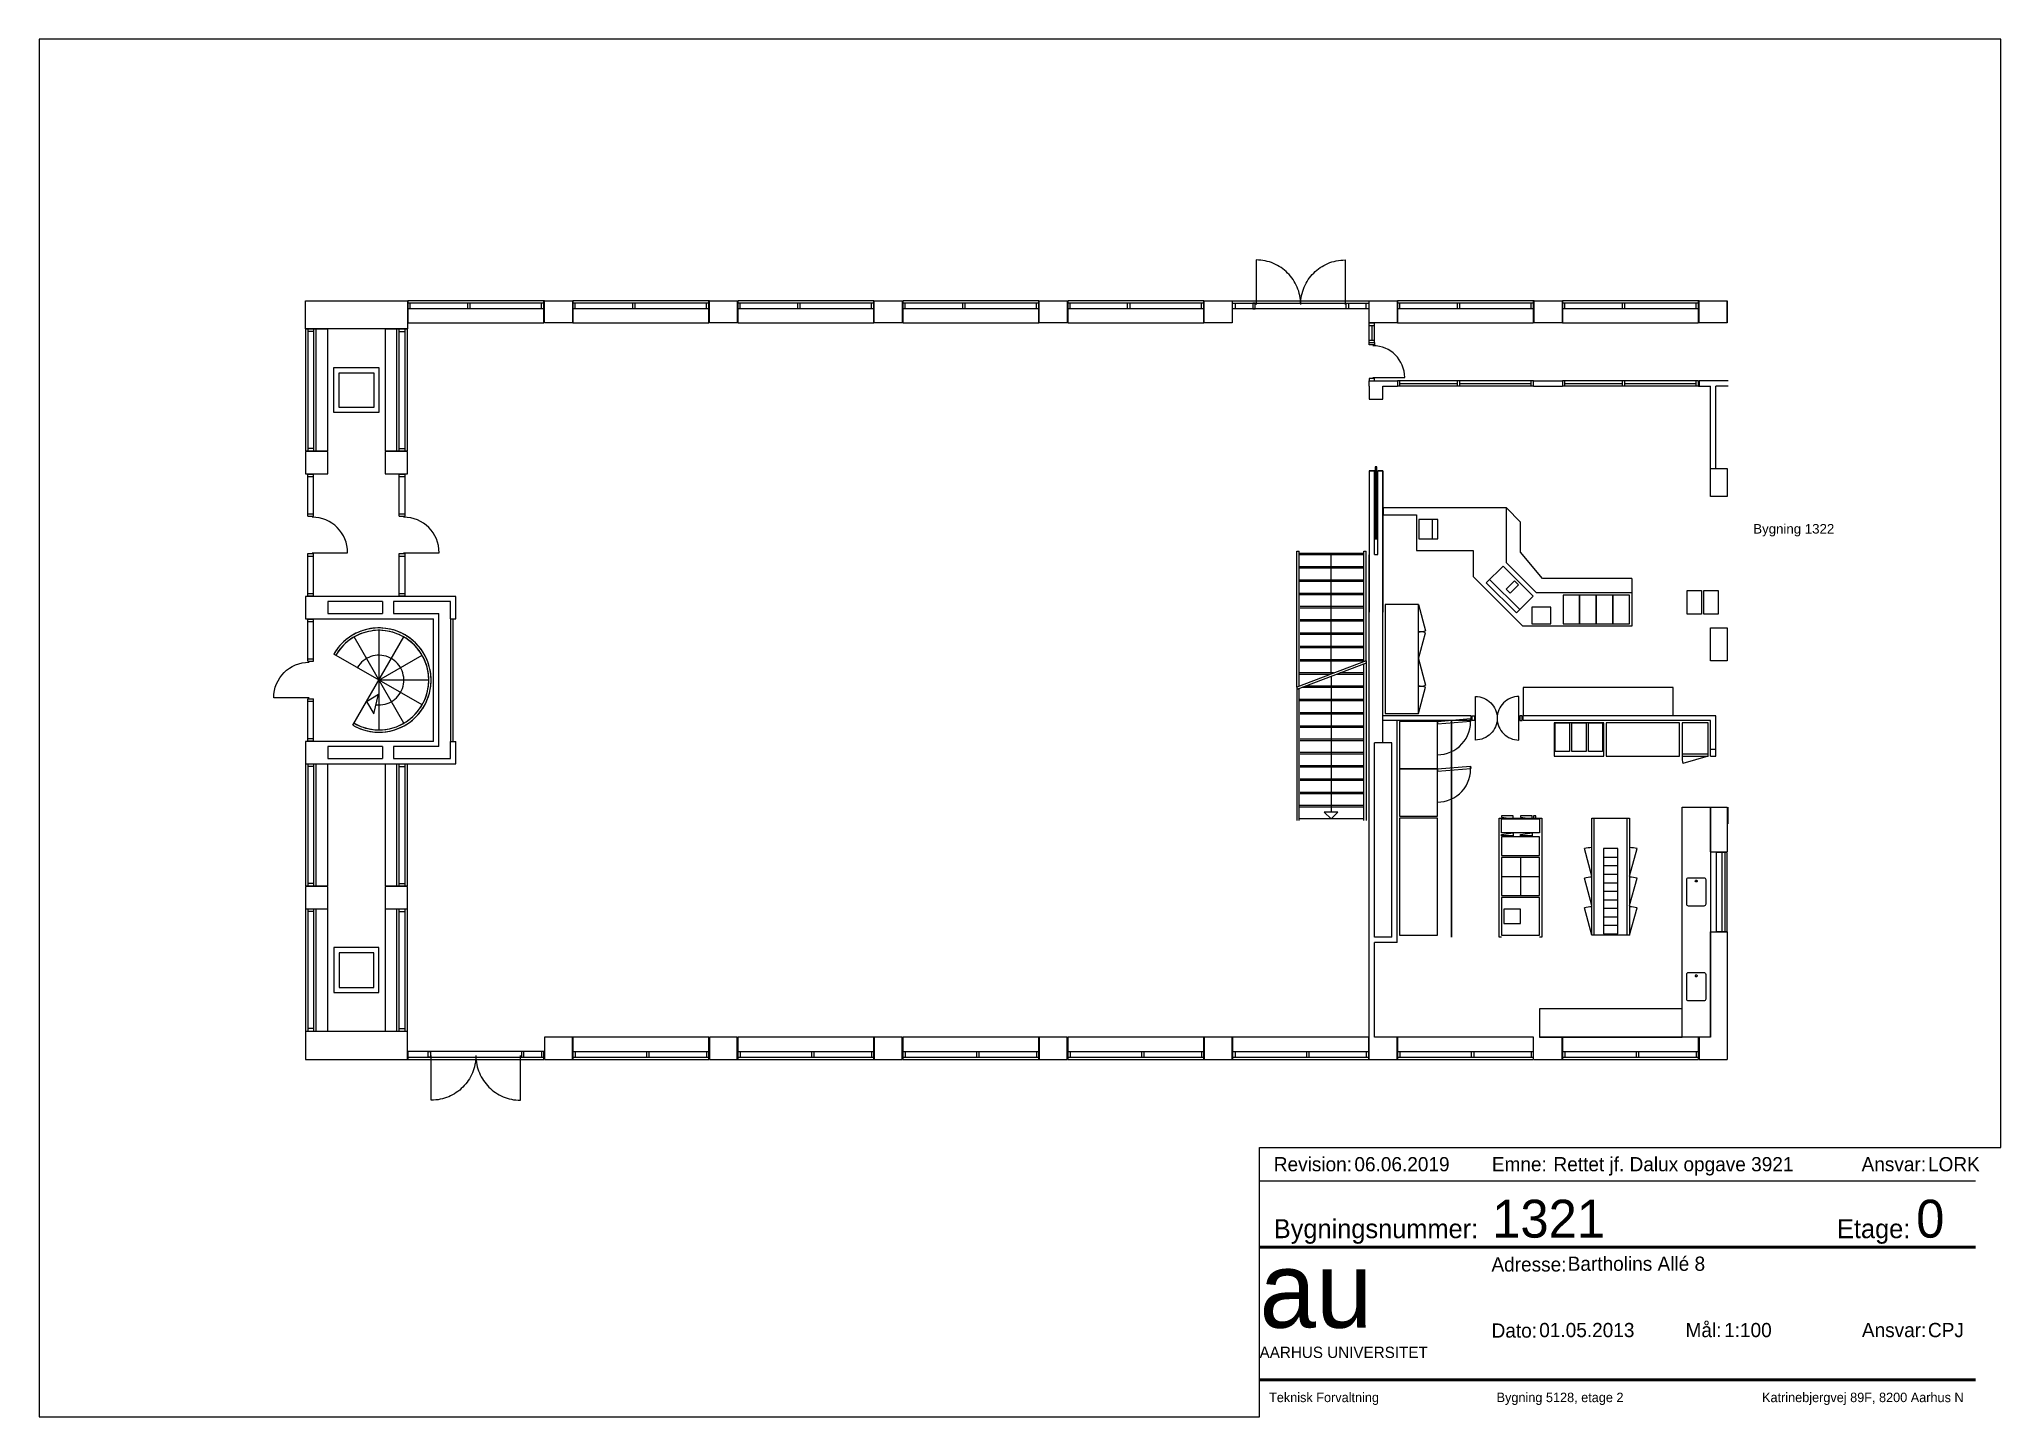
# Paper-space layout 'A3_pdf_liggende' of a CAD drawing. Header units: millimetres. Extents: x 0 to 414, y 0 to 291.
# The model-space entities are those that its viewports show. They can reach past a viewport. Long polylines and large blocks are cut down to what shows.
import ezdxf

# ---------------------------------------------------------------- set-up
doc = ezdxf.new("R2010")
doc.units = ezdxf.units.MM
doc.header["$LTSCALE"] = 100
doc.linetypes.add('HIDDEN', pattern=[0.375, 0.25, -0.125])
doc.linetypes.add('HIDDENX2', pattern=[19.049999999999997, 12.7, -6.35])
for name, color, linetype in [('201', 7, 'Continuous'), ('202', 3, 'Continuous'), ('203', 2, 'Continuous'), ('214', 12, 'Continuous'), ('220', 12, 'Continuous'), ('301', 12, 'HIDDEN'), ('A10--T', 1, 'Continuous'), ('A21----', 7, 'Continuous'), ('a22--l-', 1, 'Continuous'), ('A22--U-', 3, 'Continuous'), ('A24----', 1, 'Continuous'), ('A312---', 2, 'Continuous'), ('A314-S-', 8, 'Continuous'), ('A321---', 1, 'Continuous'), ('A79-F--', 12, 'Continuous'), ('L80----', 8, 'Continuous')]:
    doc.layers.add(name, color=color, linetype=linetype)
doc.layers.add('tegningsopsætning', color=7, linetype='Continuous', lineweight=50)
doc.styles.add('ARIAL', font='arial.ttf')
doc.styles.add('ISO', font='ISO')
doc.styles.add('tegningshoved str 3', font='', dxfattribs={"height": 3})
doc.styles.add('tegningshoved str 8', font='', dxfattribs={"height": 8})
doc.styles.get('tegningshoved str 3').set_extended_font_data('AU Passata')
doc.styles.get('tegningshoved str 8').set_extended_font_data('AU Passata')

psp = doc.layouts.new('A3_pdf_liggende')

msp = doc.modelspace()

# ---------------------------------------------------------------- texts
at = {"layer": 'A10--T', "insert": (-138861754.6367263, 257729783.916997), "char_height": 200, "attachment_point": 1, "style": 'ARIAL'}
msp.add_mtext_dynamic_manual_height_columns('Bygning 1322', width=2016.190558969975, gutter_width=12.5, heights=[0], dxfattribs=at)

# ---------------------------------------------------------------- blocks, each defined once
blk = doc.blocks.new('Tegningshoved')
at = {"layer": 'tegningsopsætning'}
for points in [[(0, 28), (151, 28)], [(0, 0), (151, 0)]]:
    blk.add_lwpolyline(points, dxfattribs=at)
at = {"layer": 'tegningsopsætning', "attachment_point": 1}
for s, width, insert, char_height in [('{\\fAU Passata|b0|i0|c0|p34;Bygningsnummer:}', 14.03900471071165, (3, 33.88922170289322), 4), ('{\\fAU Passata|b0|i0|c0|p34;Etage:}', 14.03900471071165, (121.8182971582273, 33.88922170289311), 4), ('{\\fAU Passata|b0|i0|c0|p34;Adresse:}', 14.03900471071165, (48.9167596613179, 25.85582350416337), 3), ('{\\fAU Passata|b0|i0|c0|p34;Mål:}', 14.03900471071165, (89.85481237620115, 12), 3), ('{\\fAU Passata|b0|i0|c0|p34;Dato:}', 14.03900471071165, (48.94084673194663, 11.89754353429782), 3), ('{\\fAU Passata|b0|i0|c0|p34;Ansvar:}', 14.03900471071165, (127.0638970821128, 12), 3), ('{\\fAU Passata|b0|i0|c0|p34;AARHUS UNIVERSITET}', 76.89423923080062, (0, 7), 2.4)]:
    blk.add_mtext_dynamic_manual_height_columns(s, width=width, gutter_width=1250, heights=[0], dxfattribs=dict(at, insert=insert, char_height=char_height))
at = {"layer": 'tegningsopsætning', "attachment_point": 1, "style": 'ISO'}
for s, width, heights, insert, char_height in [('{\\fAU Peto|b0|i0|c0|p82;au}', 20.89139459451155, [10], (0, 27), 16), ('{\\fAU Passata Light|b0|i0|c0|p34;Teknisk Forvaltning^I^I^I^IBygning 5128, etage 2^I^I^I^IKatrinebjergvej 89F, 8200 Aarhus N^I^I}', 148.2946488138783, [0], (2, -2.709877574502343), 2)]:
    blk.add_mtext_dynamic_manual_height_columns(s, width=width, gutter_width=1250, heights=heights, dxfattribs=dict(at, insert=insert, char_height=char_height))
blk = doc.blocks.new('aml. tegningshoved blok')
blk.add_blockref('Tegningshoved', (-156.3599998323257, 7.799705470275654))
at = {"layer": 'tegningsopsætning'}
for tag, p, height, style in [('XXXX', (-107.2836100209864, 37.79970547027565), 8, 'tegningshoved str 8'), ('X', (-17.84408773087836, 37.79970547027565), 8, 'tegningshoved str 8'), ('XXX', (-91.35999983232574, 30.79970547027565), 3, 'tegningshoved str 3'), ('XX.XX.2012', (-97.35999983232574, 16.79970547027565), 3, 'tegningshoved str 3'), ('1:XXX', (-58.35999983232574, 16.79970547027565), 3, 'tegningshoved str 3'), ('XXX', (-15.35999983232574, 16.79970547027565), 3, 'tegningshoved str 3')]:
    blk.add_attdef(tag, p, '', height=height, dxfattribs=dict(at, style=style))
blk = doc.blocks.new('Rev. blok')
for points in [[(-151, 11.00000005924682), (0, 11.00000005924682)], [(-151, 4.000000059246815), (0, 4.000000059246815)]]:
    blk.add_lwpolyline(points)
at = {"char_height": 3, "attachment_point": 1, "style": 'tegningshoved str 3'}
for s, insert in [('Revision:', (-148, 9.000000059246815)), ('Emne:', (-102, 9.000000059246815)), ('Ansvar:', (-24, 9.000000059246815))]:
    blk.add_mtext_dynamic_manual_height_columns(s, width=7, gutter_width=15, heights=[0], dxfattribs=dict(at, insert=insert))
at = {"style": 'tegningshoved str 3'}
for tag, p in [('XX.XX.2012', (-131, 6.000000059246815)), ('XXX', (-89, 6.000000059246815)), ('XXX', (-10, 6.000000059246815))]:
    blk.add_attdef(tag, p, '', height=3, dxfattribs=at)
blk = doc.blocks.new('V289')
for p, q in [((10, 170.0000000000055), (2880, 170.0000000000055)), ((10, 50.00000000000546), (2880, 50.00000000000546)), ((59.99999999999272, 170.0000000000055), (59.99999999999272, 50.00000000000546)), ((1565, 169.9999999999982), (1565, 49.99999999999818)), ((1615, 169.9999999999982), (1615, 49.99999999999818)), ((2830, 169.9999999999982), (2830, 49.99999999999818))]:
    blk.add_line(p, q)
blk.add_lwpolyline([(2880, -1.819e-12), (2880, 469.9999999999982), (10, 469.9999999999982), (9.999999999992724, 5.457e-12)], close=True)
blk = doc.blocks.new('V169')
for p, q in [((-10, 110), (-1680, 110)), ((-10, 50), (-1680, 50))]:
    blk.add_line(p, q)
blk.add_lwpolyline([(-9.999999999992724, 7.276e-12), (-10, 230), (-1680, 230), (-1680, -7.276e-12)], close=True)
blk = doc.blocks.new('V259')
for p, q in [((9.999999999996362, 220.0000000000055), (2579.999999999996, 220.0000000000127)), ((9.999999999996362, 170.0000000000055), (2579.999999999996, 170.0000000000127)), ((9.999999999996362, 50.00000000000546), (2579.999999999996, 50.00000000001273)), ((59.99999999998909, 170.0000000000064), (59.99999999998909, 50.00000000000637)), ((2529.999999999996, 170.0000000000055), (2529.999999999996, 50.00000000000546))]:
    blk.add_line(p, q)
blk.add_lwpolyline([(2580, 5.457e-12), (2580, 470.0000000000055), (10, 469.9999999999982), (9.999999999992724, 5.457e-12)], close=True)
blk = doc.blocks.new('PIL')
for p, q in [((0, 0), (-212.1320343559637, -212.1320343559637)), ((0, 7.276e-12), (212.1320343559637, -212.1320343559564)), ((-212.1320343559637, -212.1320343559637), (212.1320343559746, -212.1320343559637))]:
    blk.add_line(p, q)
blk = doc.blocks.new('HV')
for points in [[(-235, -470, -0.4142135623730951), (-275, -430), (-275, -50), (275, -50), (275, -430, -0.4142135623730951), (235, -470)], [(-200.9562515292782, -420, -0.4689210488120354), (-220.6218916289799, -396.3582147963461), (-175, -150), (175, -150), (220.6218916289799, -396.3582147963461, -0.4689210488120356), (200.9562515292782, -420)]]:
    blk.add_lwpolyline(points, format="xyb", close=True)
blk = doc.blocks.new('D85V')
for points in [[(70000, 110042.4046834014), (20000, 110042.4046834014), (20000, 42.40468340140069), (70000, 42.40468340140069)], [(830000, 42.40468340140069), (780000, 42.40468340140069), (780000, 110042.4046834014), (830000, 110042.4046834014)]]:
    blk.add_lwpolyline(points, close=True)
blk.add_lwpolyline([(90000, 30042.4046834014), (90000, -639957.5953165987, 0.4142135623730951), (760000, 30042.4046834014)], format="xyb")

# ---------------------------------------------------------------- linework, layer by layer
at = {"layer": '201'}
for points in [[(-138862307.2756885, 257730366.7721266), (-138862657.2756885, 257730366.7721266), (-138862657.2756885, 257730956.7721266), (-138862307.2756885, 257730956.7721266)], [(-138862307.2756885, 257727596.7721266), (-138862307.2756885, 257726896.7721266), (-138862657.2756885, 257726896.7721266), (-138862657.2756885, 257727596.7721266)]]:
    msp.add_lwpolyline(points, close=True, dxfattribs=at)
at = {"layer": '202'}
for points in [[(-138890147.2756885, 257731316.7721266), (-138890617.2756885, 257731316.7721266), (-138890617.2756885, 257730846.7721266), (-138890147.2756885, 257730846.7721266), (-138890147.2756885, 257731316.7721266)], [(-138890147.2756885, 257722136.7721266), (-138890617.2756885, 257722136.7721266), (-138890617.2756885, 257721666.7721266), (-138890147.2756885, 257721666.7721266), (-138890147.2756885, 257722134.1457597)]]:
    msp.add_lwpolyline(points, dxfattribs=at)
at = {"layer": '203'}
for p, q in [((-138867707.2756885, 257725736.7721266), (-138869567.2756885, 257725736.7721266)), ((-138867707.2756885, 257725636.7721266), (-138869267.2756885, 257725636.7721266)), ((-138867707.2756885, 257725636.7721266), (-138867707.2756885, 257725736.7721266)), ((-138862547.2756885, 257725736.7721266), (-138866607.2756885, 257725736.7721266)), ((-138866607.2756885, 257725636.7721266), (-138866607.2756885, 257725736.7721266)), ((-138862657.2756885, 257725636.7721266), (-138866607.2756885, 257725636.7721266)), ((-138862657.2756885, 257724886.7721266), (-138862657.2756885, 257725636.7721266)), ((-138862547.2756885, 257724886.7721266), (-138862547.2756885, 257725736.7721266)), ((-138862657.2756885, 257724886.7721266), (-138862547.2756885, 257724886.7721266))]:
    msp.add_line(p, q, dxfattribs=at)
at = {"layer": '214'}
for p, q in [((-138891297.2756885, 257725539.1441824), (-138890222.2756885, 257727401.0988006)), ((-138890222.2756885, 257725582.4454526), (-138891272.2756885, 257727401.0988006)), ((-138890747.2756885, 257727541.7721266), (-138890747.2756885, 257725441.7721266)), ((-138889837.9490145, 257725966.7721266), (-138891699.9036326, 257727041.7721266)), ((-138890747.2756885, 257726491.7721266), (-138889837.9490145, 257727016.7721266)), ((-138889697.2756885, 257726491.7721266), (-138890747.2756885, 257726491.7721266))]:
    msp.add_line(p, q, dxfattribs=at)
for radius, start in [(1100, 240.0000004084816), (1050, 240.0000004084816), (525, 263.401598173177)]:
    msp.add_arc((-138890747.2756885, 257726491.7721266), radius, start, 150.0000004084816, dxfattribs=at)
at = {"layer": '301'}
for p, q in [((-138862307.2756885, 257734026.7721266), (-138862307.2756885, 257734496.7721266)), ((-138862287.2756885, 257723456.7721266), (-138862287.2756885, 257723806.7721266))]:
    msp.add_line(p, q, dxfattribs=at)
at = {"layer": 'A21----'}
for p, q in [((-138862547.2756885, 257732446.7721266), (-138862547.2756885, 257732696.7721266)), ((-138862287.2756885, 257732696.7721266), (-138862547.2756885, 257732696.7721266)), ((-138862657.2756885, 257732446.7721266), (-138862657.2756885, 257732576.7721266)), ((-138862657.2756885, 257730956.7721266), (-138862657.2756885, 257731476.7721266)), ((-138862547.2756885, 257730956.7721266), (-138862547.2756885, 257731476.7721266)), ((-138892297.2756885, 257728256.7721266), (-138892297.2756885, 257727786.7721266)), ((-138892297.2756885, 257725196.7721266), (-138892297.2756885, 257724726.7721266)), ((-138862657.2756885, 257722866.7721266), (-138862657.2756885, 257723806.7721266)), ((-138862657.2756885, 257723806.7721266), (-138862307.2756885, 257723806.7721266)), ((-138862307.2756885, 257723806.7721266), (-138862307.2756885, 257722866.7721266)), ((-138862287.2756885, 257723456.7721266), (-138862287.2756885, 257723566.7721266)), ((-138862657.2756885, 257722866.7721266), (-138862307.2756885, 257722866.7721266)), ((-138862657.2756885, 257721176.7721266), (-138862307.2756885, 257721176.7721266)), ((-138862657.2756885, 257718956.7721266), (-138862657.2756885, 257721176.7721266)), ((-138862307.2756885, 257721176.7721266), (-138862307.2756885, 257718486.7721266)), ((-138869267.2756885, 257718956.7721266), (-138869747.2756885, 257718956.7721266)), ((-138869267.2756885, 257718486.7721266), (-138869267.2756885, 257718956.7721266)), ((-138865787.2756885, 257718956.7721266), (-138866267.2756885, 257718956.7721266)), ((-138865787.2756885, 257718486.7721266), (-138865787.2756885, 257718956.7721266)), ((-138862897.2756885, 257718956.7721266), (-138862897.2756885, 257718486.7721266)), ((-138862657.2756885, 257718956.7721266), (-138862897.2756885, 257718956.7721266)), ((-138869857.2756885, 257718486.7721266), (-138869267.2756885, 257718486.7721266)), ((-138866377.2756885, 257718486.7721266), (-138865787.2756885, 257718486.7721266)), ((-138862897.2756885, 257718486.7721266), (-138862307.2756885, 257718486.7721266))]:
    msp.add_line(p, q, dxfattribs=at)
for points in [[(-138890147.2756885, 257733906.7721266), (-138892297.2756885, 257733906.7721266), (-138892297.2756885, 257734496.7721266), (-138890147.2756885, 257734496.7721266), (-138890147.2756885, 257733906.7721266)], [(-138887257.2756885, 257734496.7721266), (-138886667.2756885, 257734496.7721266), (-138886667.2756885, 257734026.7721266), (-138887257.2756885, 257734026.7721266), (-138887257.2756885, 257734496.7721266)], [(-138883777.2756885, 257734496.7721266), (-138883187.2756885, 257734496.7721266), (-138883187.2756885, 257734026.7721266), (-138883777.2756885, 257734026.7721266), (-138883777.2756885, 257734496.7721266)], [(-138880297.2756885, 257734496.7721266), (-138879707.2756885, 257734496.7721266), (-138879707.2756885, 257734026.7721266), (-138880297.2756885, 257734026.7721266), (-138880297.2756885, 257734496.7721266)], [(-138876817.2756885, 257734496.7721266), (-138876227.2756885, 257734496.7721266), (-138876227.2756885, 257734026.7721266), (-138876817.2756885, 257734026.7721266), (-138876817.2756885, 257734496.7721266)], [(-138873337.2756885, 257734496.7721266), (-138872747.2756885, 257734496.7721266), (-138872747.2756885, 257734026.7721266), (-138873337.2756885, 257734026.7721266), (-138873337.2756885, 257734496.7721266)], [(-138869857.2756885, 257734496.7721266), (-138869267.2756885, 257734496.7721266), (-138869267.2756885, 257734026.7721266), (-138869857.2756885, 257734026.7721266), (-138869857.2756885, 257734496.7721266)], [(-138866377.2756885, 257734496.7721266), (-138865787.2756885, 257734496.7721266), (-138865787.2756885, 257734026.7721266), (-138866377.2756885, 257734026.7721266), (-138866377.2756885, 257734496.7721266)], [(-138862897.2756885, 257734496.7721266), (-138862307.2756885, 257734496.7721266), (-138862307.2756885, 257734026.7721266), (-138862897.2756885, 257734026.7721266), (-138862897.2756885, 257734496.7721266)], [(-138891827.2756885, 257731316.7721266), (-138892297.2756885, 257731316.7721266), (-138892297.2756885, 257730846.7721266), (-138891827.2756885, 257730846.7721266), (-138891827.2756885, 257731314.1457597)], [(-138891827.2756885, 257722136.7721266), (-138892297.2756885, 257722136.7721266), (-138892297.2756885, 257721666.7721266), (-138891827.2756885, 257721666.7721266), (-138891827.2756885, 257722134.1457597)], [(-138890147.2756885, 257719076.7721266), (-138892297.2756885, 257719076.7721266), (-138892297.2756885, 257718486.7721266), (-138890147.2756885, 257718486.7721266), (-138890147.2756885, 257719076.7721266)], [(-138887257.2756885, 257718486.7721266), (-138886667.2756885, 257718486.7721266), (-138886667.2756885, 257718956.7721266), (-138887257.2756885, 257718956.7721266), (-138887257.2756885, 257718486.7721266)], [(-138883777.2756885, 257718486.7721266), (-138883187.2756885, 257718486.7721266), (-138883187.2756885, 257718956.7721266), (-138883777.2756885, 257718956.7721266), (-138883777.2756885, 257718486.7721266)], [(-138880297.2756885, 257718486.7721266), (-138879707.2756885, 257718486.7721266), (-138879707.2756885, 257718956.7721266), (-138880297.2756885, 257718956.7721266), (-138880297.2756885, 257718486.7721266)], [(-138876817.2756885, 257718486.7721266), (-138876227.2756885, 257718486.7721266), (-138876227.2756885, 257718956.7721266), (-138876817.2756885, 257718956.7721266), (-138876817.2756885, 257718486.7721266)], [(-138873337.2756885, 257718486.7721266), (-138872747.2756885, 257718486.7721266), (-138872747.2756885, 257718956.7721266), (-138873337.2756885, 257718956.7721266), (-138873337.2756885, 257718486.7721266)]]:
    msp.add_lwpolyline(points, dxfattribs=at)
for points in [[(-138862307.2756885, 257730366.7721266), (-138862657.2756885, 257730366.7721266), (-138862657.2756885, 257730956.7721266), (-138862307.2756885, 257730956.7721266)], [(-138862307.2756885, 257727596.7721266), (-138862307.2756885, 257726896.7721266), (-138862657.2756885, 257726896.7721266), (-138862657.2756885, 257727596.7721266)]]:
    msp.add_lwpolyline(points, close=True, dxfattribs=at)
at = {"layer": 'a22--l-'}
for p, q in [((-138862657.2756885, 257725036.7721266), (-138862657.2756885, 257725636.7721266)), ((-138862547.2756885, 257725036.7721266), (-138862547.2756885, 257725736.7721266)), ((-138862657.2756885, 257725036.7721266), (-138862547.2756885, 257725036.7721266))]:
    msp.add_line(p, q, dxfattribs=at)
at = {"layer": 'A22--U-'}
for p, q in [((-138869857.2756885, 257732806.7721266), (-138869257.2756885, 257732806.7721266)), ((-138869857.2756885, 257732806.7721266), (-138869257.2756885, 257732806.7721266)), ((-138869567.2756885, 257732696.7721266), (-138869257.2756885, 257732696.7721266)), ((-138869567.2756885, 257732696.7721266), (-138869257.2756885, 257732696.7721266)), ((-138866387.2756885, 257732806.7721266), (-138865777.2756885, 257732806.7721266)), ((-138866387.2756885, 257732696.7721266), (-138865777.2756885, 257732696.7721266)), ((-138862907.2756885, 257732696.7721266), (-138862657.2756885, 257732696.7721266)), ((-138862287.2756885, 257732806.7721266), (-138862897.2756885, 257732806.7721266)), ((-138862657.2756885, 257730956.7721266), (-138862657.2756885, 257732696.7721266)), ((-138862547.2756885, 257730956.7721266), (-138862547.2756885, 257732696.7721266)), ((-138862287.2756885, 257732696.7721266), (-138862547.2756885, 257732696.7721266)), ((-138869857.2756885, 257730906.7721266), (-138869857.2756885, 257729141.7721266)), ((-138869857.2756885, 257730906.7721266), (-138869747.2756885, 257730906.7721266)), ((-138869747.2756885, 257729141.2700621), (-138869747.2756885, 257730906.7721266)), ((-138869677.2756885, 257729141.2700621), (-138869677.2756885, 257730906.7721266)), ((-138869677.2756885, 257730906.7721266), (-138869567.2756885, 257730906.7721266)), ((-138869677.2756885, 257730906.7721266), (-138869567.2756885, 257730906.7721266)), ((-138869567.2756885, 257725636.7721266), (-138869567.2756885, 257730906.7721266)), ((-138869567.2756885, 257730906.7721266), (-138869567.2756885, 257729141.7721266)), ((-138869857.2756885, 257730426.7721266), (-138869857.2756885, 257728161.7721266)), ((-138869567.2756885, 257730426.7721266), (-138869567.2756885, 257728161.7721266)), ((-138869857.2756885, 257730126.7721266), (-138869857.2756885, 257727921.7721266)), ((-138869567.2756885, 257725166.7721266), (-138869567.2756885, 257730126.7721266)), ((-138869567.2756885, 257730126.7721266), (-138869567.2756885, 257727921.7721266)), ((-138869857.2756885, 257718486.7721266), (-138869857.2756885, 257729131.7721266)), ((-138869747.2756885, 257729141.2700621), (-138869677.2756885, 257729141.2700621)), ((-138889127.2756885, 257728256.7721266), (-138892297.2756885, 257728256.7721266)), ((-138892297.2756885, 257728256.7721266), (-138892297.2756885, 257727786.7721266)), ((-138890672.2756885, 257728146.7721266), (-138891827.2756885, 257728146.7721266)), ((-138891827.2756885, 257728146.7721266), (-138891827.2756885, 257727896.7721266)), ((-138890672.2756885, 257728146.7721266), (-138890672.2756885, 257727896.7721266)), ((-138889237.2756885, 257728146.7721266), (-138890442.2756885, 257728146.7721266)), ((-138890442.2756885, 257728146.7721266), (-138890442.2756885, 257727896.7721266)), ((-138889237.2756885, 257727786.7721266), (-138889237.2756885, 257728146.7721266)), ((-138889127.2756885, 257727786.7721266), (-138889127.2756885, 257728254.1457597)), ((-138892297.2756885, 257727786.7721266), (-138889597.2756885, 257727786.7721266)), ((-138891827.2756885, 257727896.7721266), (-138890672.2756885, 257727896.7721266)), ((-138890442.2756885, 257727896.7721266), (-138889487.2756885, 257727896.7721266)), ((-138889597.2756885, 257725196.7721266), (-138889597.2756885, 257727786.7721266)), ((-138889487.2756885, 257725086.7721266), (-138889487.2756885, 257727896.7721266)), ((-138889237.2756885, 257727786.7721266), (-138889127.2756885, 257727786.7721266)), ((-138869267.2756885, 257725636.7721266), (-138869567.2756885, 257725636.7721266)), ((-138869267.2756885, 257725636.7721266), (-138869567.2756885, 257725636.7721266)), ((-138869267.2756885, 257720956.7721266), (-138869267.2756885, 257725636.7721266)), ((-138889597.2756885, 257725196.7721266), (-138892297.2756885, 257725196.7721266)), ((-138892297.2756885, 257725196.7721266), (-138892297.2756885, 257724726.7721266)), ((-138890672.2756885, 257725086.7721266), (-138891827.2756885, 257725086.7721266)), ((-138891827.2756885, 257725086.7721266), (-138891827.2756885, 257724836.7721266)), ((-138891827.2756885, 257724836.7721266), (-138890672.2756885, 257724836.7721266)), ((-138890672.2756885, 257725086.7721266), (-138890672.2756885, 257724836.7721266)), ((-138889487.2756885, 257725086.7721266), (-138890442.2756885, 257725086.7721266)), ((-138890442.2756885, 257725086.7721266), (-138890442.2756885, 257724836.7721266)), ((-138890442.2756885, 257724836.7721266), (-138889237.2756885, 257724836.7721266)), ((-138889237.2756885, 257725196.7721266), (-138889127.2756885, 257725196.7721266)), ((-138889237.2756885, 257724836.7721266), (-138889237.2756885, 257725196.7721266)), ((-138889127.2756885, 257724726.7721266), (-138889127.2756885, 257725196.7721266)), ((-138869747.2756885, 257721066.7721266), (-138869747.2756885, 257725166.7721266)), ((-138869377.2756885, 257725166.7721266), (-138869747.2756885, 257725166.7721266)), ((-138869377.2756885, 257725166.7721266), (-138869747.2756885, 257725166.7721266)), ((-138869377.2756885, 257721066.7721266), (-138869377.2756885, 257725166.7721266)), ((-138892297.2756885, 257724726.7721266), (-138889127.2756885, 257724726.7721266)), ((-138862657.2756885, 257722866.7721266), (-138862657.2756885, 257723806.7721266)), ((-138862657.2756885, 257723806.7721266), (-138862307.2756885, 257723806.7721266)), ((-138862307.2756885, 257723806.7721266), (-138862307.2756885, 257722866.7721266)), ((-138862287.2756885, 257723456.7721266), (-138862287.2756885, 257723566.7721266)), ((-138862657.2756885, 257722866.7721266), (-138862307.2756885, 257722866.7721266)), ((-138869377.2756885, 257721066.7721266), (-138869747.2756885, 257721066.7721266)), ((-138869267.2756885, 257720956.7721266), (-138869747.2756885, 257720956.7721266)), ((-138869747.2756885, 257718956.7721266), (-138869747.2756885, 257720956.7721266))]:
    msp.add_line(p, q, dxfattribs=at)
for points in [[(-138891697.2756885, 257732136.7721266), (-138891697.2756885, 257733086.7721266), (-138890747.2756885, 257733086.7721266), (-138890747.2756885, 257732136.7721266)], [(-138891587.2756885, 257732246.7721266), (-138891587.2756885, 257732976.7721266), (-138890857.2756885, 257732976.7721266), (-138890857.2756885, 257732246.7721266)], [(-138891697.2756885, 257720846.7721266), (-138891697.2756885, 257719896.7721266), (-138890747.2756885, 257719896.7721266), (-138890747.2756885, 257720846.7721266)], [(-138891587.2756885, 257720736.7721266), (-138891587.2756885, 257720006.7721266), (-138890857.2756885, 257720006.7721266), (-138890857.2756885, 257720736.7721266)]]:
    msp.add_lwpolyline(points, close=True, dxfattribs=at)
for points in [[(-138869857.2756885, 257732696.7721266), (-138869857.2756885, 257732806.7721266)], [(-138869857.2756885, 257732696.7721266), (-138869857.2756885, 257732806.7721266)], [(-138869857.2756885, 257732696.7721266), (-138869857.2756885, 257732416.7721266), (-138869567.2756885, 257732416.7721266), (-138869567.2756885, 257732696.7721266)], [(-138862897.2756885, 257732806.7721266), (-138862897.2756876, 257732696.7721247)], [(-138890147.2756885, 257731316.7721266), (-138890617.2756885, 257731316.7721266), (-138890617.2756885, 257730846.7721266), (-138890147.2756885, 257730846.7721266), (-138890147.2756885, 257731316.7721266)], [(-138869747.2756885, 257730906.7721266), (-138869857.2756885, 257730906.7721266), (-138869857.2756885, 257729131.7721266)], [(-138869567.2756885, 257730906.7721266), (-138869677.2756885, 257730906.7721266)], [(-138890147.2756885, 257722136.7721266), (-138890617.2756885, 257722136.7721266), (-138890617.2756885, 257721666.7721266), (-138890147.2756885, 257721666.7721266), (-138890147.2756885, 257722134.1457597)]]:
    msp.add_lwpolyline(points, dxfattribs=at)
at = {"layer": 'A24----'}
for p, q in [((-138869967.2756885, 257729161.7721266), (-138871332.2756885, 257729161.7721266)), ((-138870662.2756885, 257726620.2336651), (-138870662.2756885, 257729161.7721266)), ((-138869967.2756885, 257728881.7721266), (-138871332.2756885, 257728881.7721266)), ((-138869967.2756885, 257728601.7721266), (-138871332.2756885, 257728601.7721266)), ((-138869967.2756885, 257728321.7721266), (-138871332.2756885, 257728321.7721266)), ((-138869967.2756885, 257728041.7721266), (-138871312.2756885, 257728041.7721266)), ((-138869967.2756885, 257727761.7721266), (-138871312.2756885, 257727761.7721266)), ((-138891297.2756885, 257725539.1441824), (-138890222.2756885, 257727401.0988006)), ((-138890222.2756885, 257725582.4454526), (-138891272.2756885, 257727401.0988006)), ((-138890747.2756885, 257727541.7721266), (-138890747.2756885, 257725441.7721266)), ((-138869967.2756885, 257727481.7721266), (-138871312.2756885, 257727481.7721266)), ((-138889837.9490145, 257725966.7721266), (-138891699.9036326, 257727041.7721266)), ((-138890747.2756885, 257726491.7721266), (-138889837.9490145, 257727016.7721266)), ((-138869967.2756885, 257727201.7721266), (-138871312.2756885, 257727201.7721266)), ((-138869967.2756885, 257726921.7721266), (-138871312.2756885, 257726921.7721266)), ((-138889697.2756885, 257726491.7721266), (-138890747.2756885, 257726491.7721266)), ((-138870606.5614028, 257726641.7721266), (-138871332.2756885, 257726641.7721266))]:
    msp.add_line(p, q, dxfattribs=at)
at = {"layer": 'A24----', "linetype": 'HIDDENX2', "ltscale": 0.2}
for p, q in [((-138869967.2756885, 257729131.7721266), (-138871332.2756885, 257729131.7721266)), ((-138869967.2756885, 257728851.7721266), (-138871332.2756885, 257728851.7721266)), ((-138869967.2756885, 257728571.7721266), (-138871332.2756885, 257728571.7721266)), ((-138869967.2756885, 257728291.7721266), (-138871332.2756885, 257728291.7721266)), ((-138869967.2756885, 257728011.7721266), (-138871312.2756885, 257728011.7721266)), ((-138869967.2756885, 257727731.7721266), (-138871312.2756885, 257727731.7721266)), ((-138869967.2756885, 257727451.7721266), (-138871312.2756885, 257727451.7721266)), ((-138869967.2756885, 257727171.7721266), (-138871312.2756885, 257727171.7721266)), ((-138869967.2756885, 257726891.7721266), (-138871312.2756885, 257726891.7721266)), ((-138870684.1634436, 257726611.7721266), (-138871332.2756885, 257726611.7721266)), ((-138869967.2298091, 257726611.7721266), (-138870554.8267089, 257726611.7721266)), ((-138869967.2293622, 257726641.7721266), (-138870477.2246681, 257726641.7721266)), ((-138869967.2381508, 257726051.7721266), (-138871332.2233773, 257726051.7721266)), ((-138869967.2377039, 257726081.7721266), (-138871332.2227546, 257726081.7721266)), ((-138869967.23398, 257726331.7721266), (-138871279.1124232, 257726331.7721266)), ((-138869967.2335331, 257726361.7721266), (-138871201.5103824, 257726361.7721266)), ((-138869967.2418748, 257725801.7721266), (-138871312.2756885, 257725801.7721266)), ((-138869967.2423217, 257725771.7721266), (-138871312.2756885, 257725771.7721266)), ((-138869967.2460456, 257725521.7721266), (-138871312.2756885, 257725521.7721266)), ((-138869967.2464925, 257725491.7721266), (-138871312.2756885, 257725491.7721266)), ((-138869967.2502165, 257725241.7721266), (-138871312.2756885, 257725241.7721266)), ((-138869967.2506634, 257725211.7721266), (-138871312.2756885, 257725211.7721266)), ((-138869967.2543873, 257724961.7721266), (-138871312.2756885, 257724961.7721266)), ((-138869967.2548342, 257724931.7721266), (-138871312.2756885, 257724931.7721266)), ((-138869967.2585582, 257724681.7721266), (-138871312.2756885, 257724681.7721266)), ((-138869967.2590051, 257724651.7721266), (-138871312.2756885, 257724651.7721266)), ((-138869967.262729, 257724401.7721266), (-138871312.2756885, 257724401.7721266)), ((-138869967.2631759, 257724371.7721266), (-138871312.2756885, 257724371.7721266)), ((-138869967.2668999, 257724121.7721266), (-138871312.2756885, 257724121.7721266)), ((-138869967.2673468, 257724091.7721266), (-138871312.2756885, 257724091.7721266)), ((-138869967.2752416, 257723561.7721266), (-138871332.2750657, 257723561.7721266)), ((-138869967.2715176, 257723811.7721266), (-138871332.2698761, 257723811.7721266)), ((-138869967.2710707, 257723841.7721266), (-138871332.2692534, 257723841.7721266))]:
    msp.add_line(p, q, dxfattribs=at)
at = {"layer": 'A24----', "ltscale": 0.2}
for points in [[(-138871382.2756885, 257726341.8904698), (-138871382.2756885, 257729211.7721266)], [(-138871332.2756885, 257726360.8900053), (-138871332.2756885, 257729211.7721266)], [(-138869967.2756885, 257726879.5773248), (-138869967.2756885, 257729211.7721266)], [(-138869917.2756885, 257726898.5768603), (-138869917.2756885, 257729211.7721266)]]:
    msp.add_lwpolyline(points, dxfattribs=at)
at = {"layer": 'A24----', "linetype": 'HIDDENX2', "ltscale": 0.2}
for points in [[(-138871382.2756885, 257729211.7721266), (-138871332.2756885, 257729211.7721266)], [(-138869967.2756885, 257729211.7721266), (-138869917.2756885, 257729211.7721266)], [(-138869917.2756885, 257726898.5768603), (-138871382.2756885, 257726341.8904698)], [(-138869917.2756885, 257726898.5768603), (-138869917.2756885, 257723529.1175078)], [(-138869917.2756885, 257726848.5768603), (-138871382.2756885, 257726291.8904698)], [(-138870662.2756885, 257726570.2336651), (-138870662.2756885, 257723703.1934828)], [(-138869967.275728, 257723529.1175078), (-138869967.2265644, 257726829.5959915)], [(-138871382.2756885, 257726341.8904698), (-138871382.2756885, 257723529.1175078)], [(-138871332.2757436, 257723529.1175078), (-138871332.217998, 257726310.9119272)]]:
    msp.add_lwpolyline(points, dxfattribs=at)
msp.add_lwpolyline([(-138870803.6970447, 257723703.1934828), (-138870662.2756885, 257723561.7721266), (-138870520.8543322, 257723703.1934828)], close=True, dxfattribs=at)
at = {"layer": 'A24----'}
for radius, start in [(1100, 240.0000000004012), (1050, 240.0000000004012), (525, 263.4015983349864)]:
    msp.add_arc((-138890747.2756885, 257726491.7721266), radius, start, 150.0000000011414, dxfattribs=at)
at = {"layer": 'A312---'}
for p, q in [((-138872737.2756885, 257734446.7721266), (-138869867.2756885, 257734446.7721266)), ((-138869857.2756885, 257733616.7616982), (-138869857.2756885, 257734026.7721266)), ((-138869857.2756885, 257734026.7721266), (-138869747.2756885, 257734026.7721266)), ((-138869857.2756885, 257733976.7721266), (-138869747.2756885, 257733976.7721266)), ((-138869747.2756885, 257733616.7616982), (-138869747.2756885, 257734026.7721266)), ((-138869857.2756885, 257733666.7616982), (-138869747.2756885, 257733666.7616982)), ((-138866387.2756885, 257732806.7721266), (-138869257.2756885, 257732806.7721266)), ((-138866387.2756885, 257732696.7721266), (-138869257.2756885, 257732696.7721266)), ((-138869207.2756885, 257732696.7721266), (-138869207.2756885, 257732806.7721266)), ((-138869207.2756885, 257732696.7721266), (-138869207.2756885, 257732806.7721266)), ((-138867992.2756885, 257732696.7721266), (-138867992.2756885, 257732806.7721266)), ((-138867942.2756885, 257732696.7721266), (-138867942.2756885, 257732806.7721266)), ((-138866437.2756885, 257732696.7721266), (-138866437.2756885, 257732806.7721266)), ((-138862907.2756885, 257732806.7721266), (-138865777.2756885, 257732806.7721266)), ((-138862907.2756885, 257732696.7721266), (-138865777.2756885, 257732696.7721266)), ((-138865727.2756885, 257732696.7721266), (-138865727.2756885, 257732806.7721266)), ((-138864512.2756885, 257732696.7721266), (-138864512.2756885, 257732806.7721266)), ((-138864462.2756885, 257732696.7721266), (-138864462.2756885, 257732806.7721266)), ((-138862957.2756885, 257732696.7721266), (-138862957.2756885, 257732806.7721266)), ((-138890137.2756885, 257718536.7721266), (-138887267.2756885, 257718536.7721266))]:
    msp.add_line(p, q, dxfattribs=at)
for points in [[(-138871302.2756885, 257734416.7721266, 0.4142135623730951), (-138872242.2756885, 257735356.7721266), (-138872242.2756885, 257734416.7721266)], [(-138871302.2756885, 257734416.7721266, -0.4142135623730951), (-138870362.2756885, 257735356.7721266), (-138870362.2756885, 257734416.7721266)], [(-138888702.2756885, 257718566.7721266, -0.4142135623730951), (-138889642.2756885, 257717626.7721266), (-138889642.2756885, 257718566.7721266)], [(-138888702.2756885, 257718566.7721266, 0.4142135623730951), (-138887762.2756885, 257717626.7721266), (-138887762.2756885, 257718566.7721266)]]:
    msp.add_lwpolyline(points, format="xyb", dxfattribs=at)
for points in [[(-138872737.2756885, 257734326.7721266), (-138872737.2756885, 257734496.7721266), (-138869867.2756885, 257734496.7721266), (-138869867.2756885, 257734326.7721266)], [(-138872312.2756885, 257734326.7721266), (-138872262.2756885, 257734326.7721266), (-138872262.2756885, 257734446.7721266), (-138872312.2756885, 257734446.7721266)], [(-138870292.2756885, 257734326.7721266), (-138870342.2756885, 257734326.7721266), (-138870342.2756885, 257734446.7721266), (-138870292.2756885, 257734446.7721266)], [(-138890137.2756885, 257718656.7721266), (-138890137.2756885, 257718486.7721266), (-138887267.2756885, 257718486.7721266), (-138887267.2756885, 257718656.7721266)], [(-138889712.2756885, 257718656.7721266), (-138889662.2756885, 257718656.7721266), (-138889662.2756885, 257718536.7721266), (-138889712.2756885, 257718536.7721266)], [(-138887692.2756885, 257718656.7721266), (-138887742.2756885, 257718656.7721266), (-138887742.2756885, 257718536.7721266), (-138887692.2756885, 257718536.7721266)]]:
    msp.add_lwpolyline(points, close=True, dxfattribs=at)
for points in [[(-138872687.2756885, 257734326.7721266), (-138872737.2756885, 257734326.7721266), (-138872737.2756885, 257734446.7721266), (-138872687.2756885, 257734446.7721266), (-138872687.2756885, 257734326.7721266)], [(-138869917.2756885, 257734326.7721266), (-138869917.2756885, 257734446.7721266), (-138869867.2756885, 257734446.7721266), (-138869867.2756885, 257734326.7721266), (-138869917.2756885, 257734326.7721266)], [(-138869802.2756885, 257733976.7721266), (-138869802.2756885, 257733666.7616982)], [(-138869857.2756885, 257733616.7616982), (-138869747.2756885, 257733616.7616982)], [(-138869257.2756885, 257732806.7721266), (-138869257.2756885, 257732696.7721266)], [(-138869257.2756885, 257732806.7721266), (-138869257.2756885, 257732696.7721266)], [(-138869207.2756885, 257732751.7721266), (-138867992.2756885, 257732751.7721266)], [(-138867942.2756885, 257732751.7721266), (-138866437.2756885, 257732751.7721266)], [(-138866387.2756885, 257732696.7721266), (-138866387.2756885, 257732806.7721266)], [(-138865777.2756885, 257732806.7721266), (-138865777.2756885, 257732696.7721266)], [(-138865727.2756885, 257732751.7721266), (-138864512.2756885, 257732751.7721266)], [(-138864462.2756885, 257732751.7721266), (-138862957.2756885, 257732751.7721266)], [(-138862907.2756885, 257732696.7721266), (-138862907.2756885, 257732806.7721266)], [(-138887317.2756885, 257718656.7721266), (-138887317.2756885, 257718536.7721266), (-138887267.2756885, 257718536.7721266), (-138887267.2756885, 257718656.7721266), (-138887317.2756885, 257718656.7721266)]]:
    msp.add_lwpolyline(points, dxfattribs=at)
at = {"layer": 'A314-S-'}
for p, q in [((-138869207.2756885, 257732706.7721266), (-138869207.2756885, 257732756.7721266)), ((-138862957.2756885, 257732706.7721266), (-138862957.2756885, 257732756.7721266)), ((-138892247.2756885, 257729949.3984939), (-138892247.2756885, 257730839.3984939)), ((-138892247.2756885, 257730789.3984939), (-138892127.2756885, 257730789.3984939)), ((-138892127.2756885, 257729949.3984939), (-138892127.2756885, 257730839.3984939)), ((-138890317.2756885, 257729949.3984936), (-138890317.2756885, 257730839.3984936)), ((-138890317.2756885, 257730789.3984936), (-138890197.2756885, 257730789.3984936)), ((-138890197.2756885, 257729949.3984936), (-138890197.2756885, 257730839.3984936)), ((-138892247.2756885, 257729999.3984939), (-138892127.2756885, 257729999.3984939)), ((-138892247.2756885, 257729949.3984939), (-138892127.2756885, 257729949.3984939)), ((-138890317.2756885, 257729999.3984936), (-138890197.2756885, 257729999.3984936)), ((-138890317.2756885, 257729949.3984936), (-138890197.2756885, 257729949.3984936)), ((-138892247.2756885, 257729159.3984939), (-138892127.2756885, 257729159.3984939)), ((-138892247.2756885, 257728269.3984939), (-138892247.2756885, 257729159.3984939)), ((-138892247.2756885, 257729109.3984939), (-138892127.2756885, 257729109.3984939)), ((-138892127.2756885, 257728269.3984939), (-138892127.2756885, 257729159.3984939)), ((-138890317.2756885, 257729159.3984936), (-138890197.2756885, 257729159.3984936)), ((-138890317.2756885, 257728269.3984936), (-138890317.2756885, 257729159.3984936)), ((-138890317.2756885, 257729109.3984936), (-138890197.2756885, 257729109.3984936)), ((-138890197.2756885, 257728269.3984936), (-138890197.2756885, 257729159.3984936)), ((-138892247.2756885, 257728319.3984939), (-138892127.2756885, 257728319.3984939)), ((-138890317.2756885, 257728319.3984936), (-138890197.2756885, 257728319.3984936)), ((-138892247.2756885, 257726889.3984939), (-138892247.2756885, 257727779.3984939)), ((-138892247.2756885, 257727729.3984939), (-138892127.2756885, 257727729.3984939)), ((-138892127.2756885, 257726889.3984939), (-138892127.2756885, 257727779.3984939)), ((-138892247.2756885, 257726939.3984939), (-138892127.2756885, 257726939.3984939)), ((-138892247.2756885, 257726889.3984939), (-138892127.2756885, 257726889.3984939)), ((-138892247.2756885, 257726099.3984939), (-138892127.2756885, 257726099.3984939)), ((-138892247.2756885, 257725209.3984939), (-138892247.2756885, 257726099.3984939)), ((-138892247.2756885, 257726049.3984939), (-138892127.2756885, 257726049.3984939)), ((-138892127.2756885, 257725209.3984939), (-138892127.2756885, 257726099.3984939)), ((-138892247.2756885, 257725259.3984939), (-138892127.2756885, 257725259.3984939))]:
    msp.add_line(p, q, dxfattribs=at)
for points in [[(-138892247.2756885, 257730839.3984939), (-138892127.2756885, 257730839.3984939)], [(-138890317.2756885, 257730839.3984936), (-138890197.2756885, 257730839.3984936)], [(-138892247.2756885, 257728269.3984939), (-138892127.2756885, 257728269.3984939)], [(-138890317.2756885, 257728269.3984936), (-138890197.2756885, 257728269.3984936)], [(-138892247.2756885, 257727779.3984939), (-138892127.2756885, 257727779.3984939)], [(-138889237.2756885, 257727786.7721266), (-138889237.2756885, 257725196.7721266)], [(-138889187.2756885, 257727786.7721266), (-138889187.2756885, 257725196.7721266)], [(-138892247.2756885, 257725209.3984939), (-138892127.2756885, 257725209.3984939)]]:
    msp.add_lwpolyline(points, dxfattribs=at)
for points in [[(-138892157.2756885, 257729179.3984939), (-138891407.2756885, 257729179.3984939, 0.414213562373093), (-138892157.2756885, 257729929.3984939)], [(-138890227.2756885, 257729179.3984936), (-138889477.2756885, 257729179.3984936, 0.414213562373093), (-138890227.2756885, 257729929.3984936)], [(-138892217.2756885, 257726119.3984939), (-138892967.2756885, 257726119.3984939, -0.414213562373093), (-138892217.2756885, 257726869.3984939)]]:
    msp.add_lwpolyline(points, format="xyb", dxfattribs=at)
at = {"layer": 'A321---'}
for points in [[(-138869692.2756885, 257729469.7640422), (-138869692.2756885, 257730990.2661068), (-138869732.2756885, 257730990.2661068), (-138869732.2756885, 257729469.7640422)], [(-138867687.2756885, 257725636.7721266), (-138867687.2756885, 257725736.7721266), (-138867637.2756885, 257725736.7721266), (-138867637.2756885, 257725636.7721266)], [(-138866627.2756885, 257725636.7721266), (-138866627.2756885, 257725736.7721266), (-138866677.2756885, 257725736.7721266), (-138866677.2756885, 257725636.7721266)]]:
    msp.add_lwpolyline(points, close=True, dxfattribs=at)
for points in [[(-138867617.2756885, 257725226.7721266), (-138867617.2756885, 257726146.7721266, -1), (-138867617.2756885, 257725226.7721266, -1)], [(-138866697.2756885, 257725226.7721266), (-138866697.2756885, 257726146.7721266, 1), (-138866697.2756885, 257725226.7721266, 1)]]:
    msp.add_lwpolyline(points, format="xyb", dxfattribs=at)
at = {"layer": 'A79-F--'}
for points in [[(-138864317.2756885, 257728331.7721266), (-138866325.8795854, 257728331.7721266), (-138866962.2756885, 257728968.1682297), (-138866962.2756885, 257730126.7721266), (-138869562.2756885, 257730126.7721266), (-138869562.2756885, 257729976.7721266), (-138868862.2756885, 257729976.7721266), (-138868862.2756885, 257729226.7721266), (-138867662.2756885, 257729226.7721266), (-138867662.2756885, 257728678.218736)], [(-138868812.2756885, 257729879.2721266), (-138868812.2756885, 257729474.2721266), (-138868407.2756885, 257729474.2721266), (-138868407.2756885, 257729879.2721266), (-138868812.2756885, 257729879.2721266)], [(-138868519.7756885, 257729474.2721266), (-138868519.7756885, 257729879.2721266)], [(-138866962.2756885, 257730126.7721266), (-138866662.2756885, 257729826.7721266)], [(-138864317.2756885, 257728631.7721266), (-138866201.6155167, 257728631.7721266), (-138866662.2756885, 257729192.4322984), (-138866662.2756885, 257729826.7721266)], [(-138866615.8290791, 257727631.7721266), (-138867662.2756885, 257728678.218736)], [(-138867315.8290791, 257728614.6148391), (-138866679.432976, 257727978.218736)], [(-138864317.2756885, 257728631.7721266), (-138864317.2756885, 257727631.7721266), (-138866615.8290791, 257727631.7721266)], [(-138865417.2756885, 257727681.7721266), (-138865417.2756885, 257728281.7721266), (-138865767.2756885, 257728281.7721266), (-138865767.2756885, 257727681.7721266), (-138865417.2756885, 257727681.7721266)], [(-138865067.2756885, 257727681.7721266), (-138865067.2756885, 257728281.7721266), (-138865417.2756885, 257728281.7721266), (-138865417.2756885, 257727681.7721266), (-138865067.2756885, 257727681.7721266)], [(-138864717.2756885, 257727681.7721266), (-138864717.2756885, 257728281.7721266), (-138865067.2756885, 257728281.7721266), (-138865067.2756885, 257727681.7721266), (-138864717.2756885, 257727681.7721266)], [(-138864367.2756885, 257727681.7721266), (-138864367.2756885, 257728281.7721266), (-138864717.2756885, 257728281.7721266), (-138864717.2756885, 257727681.7721266), (-138864367.2756885, 257727681.7721266)], [(-138863147.2756885, 257728381.7721266), (-138862847.2756885, 257728381.7721266), (-138862847.2756885, 257727881.7721266), (-138863147.2756885, 257727881.7721266), (-138863147.2756885, 257728381.7721266)], [(-138862797.2756885, 257728381.7721266), (-138862497.2756885, 257728381.7721266), (-138862497.2756885, 257727881.7721266), (-138862797.2756885, 257727881.7721266), (-138862797.2756885, 257728381.7721266)], [(-138869517.2756885, 257725786.7721266), (-138868817.2756885, 257725786.7721266), (-138868817.2756885, 257728086.7721266), (-138869517.2756885, 257728086.7721266), (-138869517.2756885, 257725786.7721266)], [(-138868817.2756885, 257728086.7721266), (-138868668.4547375, 257727531.3647765)], [(-138866025.8795854, 257727681.7721266), (-138866025.8795854, 257728031.7721266), (-138866425.8795854, 257728031.7721266), (-138866425.8795854, 257727681.7721266), (-138866025.8795854, 257727681.7721266)], [(-138868817.2756885, 257726936.7721266), (-138868668.4547375, 257727492.1794767)], [(-138868817.2756885, 257726936.7721266), (-138868668.4547375, 257726381.3647765)], [(-138868817.2756885, 257725786.7721266), (-138868668.4547375, 257726342.1794767)], [(-138863447.2756885, 257725736.7721266), (-138863447.2756885, 257726336.7721266), (-138866607.2756885, 257726336.7721266), (-138866607.2756885, 257725736.7721266)], [(-138869217.2756885, 257725616.7721266), (-138869217.2756885, 257724616.7721266), (-138868417.2756885, 257724616.7721266), (-138868417.2756885, 257725616.7721266), (-138869217.2756885, 257725616.7721266)], [(-138864907.2756885, 257725586.7721266), (-138865957.2756885, 257725586.7721266), (-138865957.2756885, 257724886.7721266), (-138864907.2756885, 257724886.7721266), (-138864907.2756885, 257725586.7721266)], [(-138863307.2756885, 257725586.7721266), (-138864857.2756885, 257725586.7721266), (-138864857.2756885, 257724886.7721266), (-138863307.2756885, 257724886.7721266), (-138863307.2756885, 257725586.7721266)], [(-138862707.2756885, 257725586.7721266), (-138863257.2756885, 257725586.7721266), (-138863257.2756885, 257724886.7721266), (-138862707.2756885, 257724886.7721266), (-138862707.2756885, 257725586.7721266)], [(-138863254.353708, 257724936.6866739), (-138862707.2756885, 257724936.6866739)], [(-138869217.2756885, 257724616.7721266), (-138869217.2756885, 257723616.7721266), (-138868417.2756885, 257723616.7721266), (-138868417.2756885, 257724616.7721266), (-138869217.2756885, 257724616.7721266)], [(-138869217.2756885, 257723576.7721266), (-138869217.2756885, 257721106.7721266), (-138868417.2756885, 257721106.7721266), (-138868417.2756885, 257723576.7721266), (-138869217.2756885, 257723576.7721266)], [(-138866817.2756885, 257723566.7721266), (-138866817.2756885, 257723626.7721266), (-138867067.2756885, 257723626.7721266), (-138867067.2756885, 257723596.7721266), (-138866817.2756885, 257723566.7721266)], [(-138866417.2756885, 257723566.7721266), (-138866417.2756885, 257723626.7721266), (-138866667.2756885, 257723626.7721266), (-138866667.2756885, 257723596.7721266), (-138866417.2756885, 257723566.7721266)], [(-138866342.2756885, 257723566.7721266), (-138866342.2756885, 257723626.7721266), (-138866392.2756885, 257723626.7721266), (-138866392.2756885, 257723566.7721266)], [(-138865162.2756885, 257721106.7721266), (-138865162.2756885, 257723576.7721266), (-138864362.2756885, 257723576.7721266), (-138864362.2756885, 257721106.7721266), (-138865162.2756885, 257721106.7721266)], [(-138865112.2756885, 257721106.7721266), (-138865112.2756885, 257723576.7721266)], [(-138864412.2756885, 257721106.7721266), (-138864412.2756885, 257723576.7721266)], [(-138866817.2756885, 257723266.7721266), (-138866817.2756885, 257723206.7721266), (-138867067.2756885, 257723206.7721266), (-138867067.2756885, 257723236.7721266), (-138866817.2756885, 257723266.7721266)], [(-138867067.2756885, 257723186.7721266), (-138867067.2756885, 257722786.7721266), (-138866267.2756885, 257722786.7721266), (-138866267.2756885, 257723186.7721266), (-138867067.2756885, 257723186.7721266)], [(-138866417.2756885, 257723266.7721266), (-138866417.2756885, 257723206.7721266), (-138866667.2756885, 257723206.7721266), (-138866667.2756885, 257723236.7721266), (-138866417.2756885, 257723266.7721266)], [(-138867067.2756885, 257722746.7721266), (-138867067.2756885, 257721946.7721266), (-138866267.2756885, 257721946.7721266), (-138866267.2756885, 257722746.7721266), (-138867067.2756885, 257722746.7721266)], [(-138866667.2756885, 257722746.7721266), (-138866667.2756885, 257721946.7721266)], [(-138865162.2756885, 257722356.7721266), (-138865317.5671155, 257722936.3276224)], [(-138864912.2756885, 257722936.7721266), (-138864912.2756885, 257721136.7721266), (-138864612.2756885, 257721136.7721266), (-138864612.2756885, 257722936.7721266), (-138864912.2756885, 257722936.7721266)], [(-138864912.2756885, 257722756.7721266), (-138864612.2756885, 257722756.7721266)], [(-138864362.2756885, 257722356.7721266), (-138864206.9842614, 257722936.3276224)], [(-138867067.2756885, 257722346.7721266), (-138866267.2756885, 257722346.7721266)], [(-138864912.2756885, 257722576.7721266), (-138864612.2756885, 257722576.7721266)], [(-138864912.2756885, 257722396.7721266), (-138864612.2756885, 257722396.7721266)], [(-138867067.2756885, 257721906.7721266), (-138867067.2756885, 257721106.7721266), (-138866267.2756885, 257721106.7721266), (-138866267.2756885, 257721906.7721266), (-138867067.2756885, 257721906.7721266)], [(-138865162.2756885, 257721731.7721266), (-138865317.5671155, 257722311.3276224)], [(-138864912.2756885, 257722216.7721266), (-138864612.2756885, 257722216.7721266)], [(-138864912.2756885, 257722036.7721266), (-138864612.2756885, 257722036.7721266)], [(-138864362.2756885, 257721731.7721266), (-138864206.9842614, 257722311.3276224)], [(-138867017.2756885, 257721656.7721266), (-138867017.2756885, 257721356.7721266), (-138866667.2756885, 257721356.7721266), (-138866667.2756885, 257721656.7721266), (-138867017.2756885, 257721656.7721266)], [(-138865162.2756885, 257721106.7721266), (-138865317.5671155, 257721686.3276224)], [(-138864912.2756885, 257721856.7721266), (-138864612.2756885, 257721856.7721266)], [(-138864912.2756885, 257721676.7721266), (-138864612.2756885, 257721676.7721266)], [(-138864912.2756885, 257721496.7721266), (-138864612.2756885, 257721496.7721266)], [(-138864362.2756885, 257721106.7721266), (-138864206.9842614, 257721686.3276224)], [(-138864912.2756885, 257721316.7721266), (-138864612.2756885, 257721316.7721266)], [(-138866267.2756885, 257718956.7721266), (-138863257.2756885, 257718956.7721266), (-138863257.2756885, 257719556.7721266), (-138866267.2756885, 257719556.7721266), (-138866267.2756885, 257718956.7721266)], [(-138865667.2756885, 257718956.7721266), (-138866267.2756885, 257718956.7721266)]]:
    msp.add_lwpolyline(points, dxfattribs=at)
for points in [[(-138866714.7883151, 257728579.2595), (-138867032.9863666, 257728897.4575515), (-138867386.5397572, 257728543.9041609), (-138866750.1436541, 257727907.5080579), (-138866396.5902635, 257728261.0614485), (-138866714.7883151, 257728579.2595)], [(-138866926.9203494, 257728367.1274657), (-138866969.3467563, 257728409.5538725), (-138866792.570061, 257728586.3305678), (-138866707.7172472, 257728501.4777541), (-138866884.4939425, 257728324.7010588), (-138866926.9203494, 257728367.1274657)], [(-138867067.2756885, 257723266.7721266), (-138867067.2756885, 257723566.7721266), (-138866267.2756885, 257723566.7721266), (-138866267.2756885, 257723266.7721266)], [(-138863257.2756885, 257718956.7721266), (-138863257.2756885, 257723806.7721266), (-138862657.2756885, 257723806.7721266), (-138862657.2756885, 257718956.7721266), (-138863257.2756885, 257718956.7721266)]]:
    msp.add_lwpolyline(points, close=True, dxfattribs=at)
at = {"layer": 'A79-F--', "linetype": 'HIDDEN'}
for points in [[(-138868417.2756885, 257725616.7721266), (-138867719.9393998, 257725677.7811465)], [(-138868412.9179013, 257725566.9623917), (-138867715.5816127, 257725627.9714116)], [(-138867719.9393998, 257725677.7811465), (-138867715.5816127, 257725627.9714116)], [(-138868417.2756885, 257725616.7721266), (-138868412.9179013, 257725566.9623917)], [(-138865932.2756885, 257725586.7721266), (-138865632.2756885, 257725586.7721266), (-138865632.2756885, 257724986.7721266), (-138865932.2756885, 257724986.7721266), (-138865932.2756885, 257725586.7721266)], [(-138865582.2756885, 257725586.7721266), (-138865282.2756885, 257725586.7721266), (-138865282.2756885, 257724986.7721266), (-138865582.2756885, 257724986.7721266), (-138865582.2756885, 257725586.7721266)], [(-138865232.2756885, 257725586.7721266), (-138864932.2756885, 257725586.7721266), (-138864932.2756885, 257724986.7721266), (-138865232.2756885, 257724986.7721266), (-138865232.2756885, 257725586.7721266)], [(-138862707.2756885, 257724886.7721266), (-138863236.8311842, 257724731.4806995)], [(-138868417.2756885, 257724616.7721266), (-138867719.9393998, 257724677.7811465)], [(-138868417.2756885, 257724616.7721266), (-138868412.9179013, 257724566.9623917)], [(-138868412.9179013, 257724566.9623917), (-138867715.5816127, 257724627.9714116)], [(-138867719.9393998, 257724677.7811465), (-138867715.5816127, 257724627.9714116)]]:
    msp.add_lwpolyline(points, dxfattribs=at)
at = {"layer": 'A79-F--'}
for points in [[(-138863157.2756885, 257721761.7721266), (-138863157.2756885, 257722281.7721266, -0.414213562373095), (-138863117.2756885, 257722321.7721266), (-138862797.2756885, 257722321.7721266, -0.414213562373095), (-138862757.2756885, 257722281.7721266), (-138862757.2756885, 257721761.7721266, -0.414213562373095), (-138862797.2756885, 257721721.7721266), (-138863117.2756885, 257721721.7721266, -0.414213562373095)], [(-138863157.2756885, 257719761.7721266), (-138863157.2756885, 257720281.7721266, -0.414213562373095), (-138863117.2756885, 257720321.7721266), (-138862797.2756885, 257720321.7721266, -0.414213562373095), (-138862757.2756885, 257720281.7721266), (-138862757.2756885, 257719761.7721266, -0.414213562373095), (-138862797.2756885, 257719721.7721266), (-138863117.2756885, 257719721.7721266, -0.414213562373095)]]:
    msp.add_lwpolyline(points, format="xyb", close=True, dxfattribs=at)
for centre in [(-138862957.2756885, 257722251.7721266), (-138862957.2756885, 257720251.7721266)]:
    msp.add_circle(centre, 20, dxfattribs=at)
for centre, radius, start, end in [((-138868817.2756885, 257728086.7721266), 575, 270, 285.0000001200559), ((-138868817.2756885, 257726936.7721266), 575, 74.99999987994416, 90), ((-138868817.2756885, 257726936.7721266), 575, 270, 285.0000001200559), ((-138868817.2756885, 257725786.7721266), 575, 74.99999987994416, 90), ((-138865162.2756885, 257722356.7721266), 600, 90, 105.0000001200559), ((-138864362.2756885, 257722356.7721266), 600, 74.99999987994416, 90), ((-138865162.2756885, 257721731.7721266), 600, 90, 105.0000001200559), ((-138864362.2756885, 257721731.7721266), 600, 74.99999987994416, 90), ((-138865162.2756885, 257721106.7721266), 600, 90, 105.0000001200559), ((-138864362.2756885, 257721106.7721266), 600, 74.99999987994416, 90)]:
    msp.add_arc(centre, radius, start, end, dxfattribs=at)
at = {"layer": 'A79-F--', "linetype": 'HIDDEN'}
for centre, radius, start, end in [((-138868417.2756885, 257725616.7721266), 700, 270, 4.999999283774455), ((-138862657.2756885, 257724886.7721266), 600, 180, 195.0000001200558), ((-138868417.2756885, 257724616.7721266), 700, 270, 4.999999283774455)]:
    msp.add_arc(centre, radius, start, end, dxfattribs=at)
at = {"layer": 'L80----', "linetype": 'HIDDEN', "ltscale": 10}
msp.add_lwpolyline([(-138868117.2756885, 257721066.7721266), (-138868117.2756885, 257725636.7721266)], close=True, dxfattribs=at)
msp.add_lwpolyline([(-138867067.2756885, 257721066.7721266), (-138867117.2756885, 257721066.7721266), (-138867117.2756885, 257723576.7721266), (-138866217.2756885, 257723576.7721266), (-138866217.2756885, 257721066.7721266), (-138866267.2756885, 257721066.7721266)], dxfattribs=at)

# ---------------------------------------------------------------- block references
at = {"layer": '214', "xscale": 0.0009999989564597, "yscale": 0.0009999871253967, "zscale": 0.0009999989564597, "rotation": 76.69680695397035}
msp.add_blockref('PIL', (-138891009.7756885, 257726037.1087896), dxfattribs=at)
at = {"layer": '220', "xscale": 0.0009999871253967, "yscale": 0.0009999871253967, "zscale": 0.001}
msp.add_blockref('HV', (-138866282.2756885, 257725636.7721266), dxfattribs=at)
at = {"layer": 'A24----', "rotation": 76.69666710873493}
msp.add_blockref('PIL', (-138891009.7756885, 257726037.1087896), dxfattribs=at)
at = {"layer": 'A312---', "xscale": 0.0009999871253967, "yscale": 0.0009999871253967, "zscale": 0.001}
for name, p, rotation in [('V289', (-138887257.2756885, 257734496.7721266), 180), ('V289', (-138883777.2756885, 257734496.7721266), 180), ('V289', (-138880297.2756885, 257734496.7721266), 180), ('V289', (-138876817.2756885, 257734496.7721266), 180), ('V289', (-138873337.2756885, 257734496.7721266), 180), ('V289', (-138866377.2756885, 257734496.7721266), 180), ('V289', (-138862897.2756885, 257734496.7721266), 180), ('V259', (-138892297.2756885, 257724726.7721266), 270), ('V169', (-138862307.2756885, 257722866.7721266), 90)]:
    msp.add_blockref(name, p, dxfattribs=dict(at, rotation=rotation))
for p in [(-138886667.2756885, 257718486.7721266), (-138883187.2756885, 257718486.7721266)]:
    msp.add_blockref('V289', p, dxfattribs=at)
at = {"layer": 'A314-S-'}
for name, p, rotation in [('V289', (-138887257.2756885, 257734496.7721266), 180), ('V289', (-138883777.2756885, 257734496.7721266), 180), ('V289', (-138880297.2756885, 257734496.7721266), 180), ('V289', (-138876817.2756885, 257734496.7721266), 180), ('V289', (-138873337.2756885, 257734496.7721266), 180), ('V289', (-138866377.2756885, 257734496.7721266), 180), ('V289', (-138862897.2756885, 257734496.7721266), 180), ('V259', (-138892297.2756885, 257733906.7721266), 270), ('V259', (-138890147.2756885, 257731316.7721266), 90), ('V259', (-138892297.2756885, 257724726.7721266), 270), ('V259', (-138890147.2756885, 257722136.7721266), 90), ('V169', (-138862307.2756885, 257722866.7721266), 90), ('V259', (-138892297.2756885, 257721666.7721266), 270), ('V259', (-138890147.2756885, 257719076.7721266), 90)]:
    msp.add_blockref(name, p, dxfattribs=dict(at, rotation=rotation))
for p in [(-138886667.2756885, 257718486.7721266), (-138883187.2756885, 257718486.7721266), (-138879707.2756885, 257718486.7721266), (-138876227.2756885, 257718486.7721266), (-138872747.2756885, 257718486.7721266), (-138869267.2756885, 257718486.7721266), (-138865787.2756885, 257718486.7721266)]:
    msp.add_blockref('V289', p, dxfattribs=at)
at = {"layer": 'A321---', "xscale": 0.0009999871253967, "yscale": 0.0009999871253967, "zscale": 0.001, "rotation": 90}
msp.add_blockref('D85V', (-138869747.2347005, 257732786.7723841), dxfattribs=at)

msp.set_redraw_order([(e.dxf.handle, doc.entitydb.next_handle()) for e in msp.query("TEXT MTEXT ATTDEF DIMENSION ARC_DIMENSION")])  # texts and dimensions are drawn at this point

# ---------------------------------------------------------------- linework, layer by layer
at = {"layer": 'DEFPOINTS'}
psp.add_lwpolyline([(0, 0), (257.4483376177108, 0), (257.4483376176926, 56.79970552952248), (413.8083374500275, 56.79970552952246), (413.8083374500275, 290.6818420886993), (0, 290.6818420886993), (0, 0)], close=True, dxfattribs=at)

# ---------------------------------------------------------------- block references
ref = psp.add_blockref('Rev. blok', (408.4483376177017, 45.79970547027565))
ref.add_attrib('XXX', 'LORK', (398.4483376177017, 51.79970552952247), dxfattribs={"height": 3, "style": 'tegningshoved str 3'})
ref.add_attrib('XXX', 'Rettet jf. Dalux opgave 3921', (319.4483376177017, 51.79970552952247), dxfattribs={"height": 3, "style": 'tegningshoved str 3'})
ref.add_attrib('XX.XX.2012', '06.06.2019', (277.4483376177017, 51.79970552952247), dxfattribs={"height": 3, "style": 'tegningshoved str 3'})
ref = psp.add_blockref('aml. tegningshoved blok', (413.8083374500274, 0))
ref.add_attrib('XXXX', '1321', (306.524727429041, 37.79970547027565), dxfattribs={"layer": 'tegningsopsætning', "height": 8, "style": 'tegningshoved str 8'})
ref.add_attrib('X', '0', (395.9642497191491, 37.79970547027565), dxfattribs={"layer": 'tegningsopsætning', "height": 8, "style": 'tegningshoved str 8'})
ref.add_attrib('XXX', 'Bartholins Allé 8', (322.4483376177017, 30.79970547027565), dxfattribs={"layer": 'tegningsopsætning', "height": 3, "style": 'tegningshoved str 3'})
ref.add_attrib('XX.XX.2012', '01.05.2013', (316.4483376177017, 16.79970547027565), dxfattribs={"layer": 'tegningsopsætning', "height": 3, "style": 'tegningshoved str 3'})
ref.add_attrib('1:XXX', '1:100', (355.4483376177017, 16.79970547027565), dxfattribs={"layer": 'tegningsopsætning', "height": 3, "style": 'tegningshoved str 3'})
ref.add_attrib('XXX', 'CPJ', (398.4483376177017, 16.79970547027565), dxfattribs={"layer": 'tegningsopsætning', "height": 3, "style": 'tegningshoved str 3'})

# ---------------------------------------------------------------- viewports
at = {"layer": 'DEFPOINTS', "view_target_point": (-138877302.2756885, 257726307.7595507), "view_twist_angle": 359.9999999998623}
vp = psp.add_viewport(center=(206.9041687250137, 145.3409210443497), size=(413.8083374500275, 290.6818420886993), view_center_point=(78.74563689728893, -827.1466718876491), view_height=29068.18418586792, dxfattribs=at)
vp.dxf.flags = 0x10000  # cut along an outline
vp.dxf.clipping_boundary_handle = psp.add_lwpolyline([(0, 0), (257.4483376177108, 0), (257.4483376176926, 56.79970552952248), (413.8083374500275, 56.79970552952246), (413.8083374500275, 290.6818420886993), (0, 290.6818420886993), (0, 0)], format="xyb", close=True, dxfattribs={"invisible": 1}).dxf.handle

doc.saveas('drawing.dxf')
